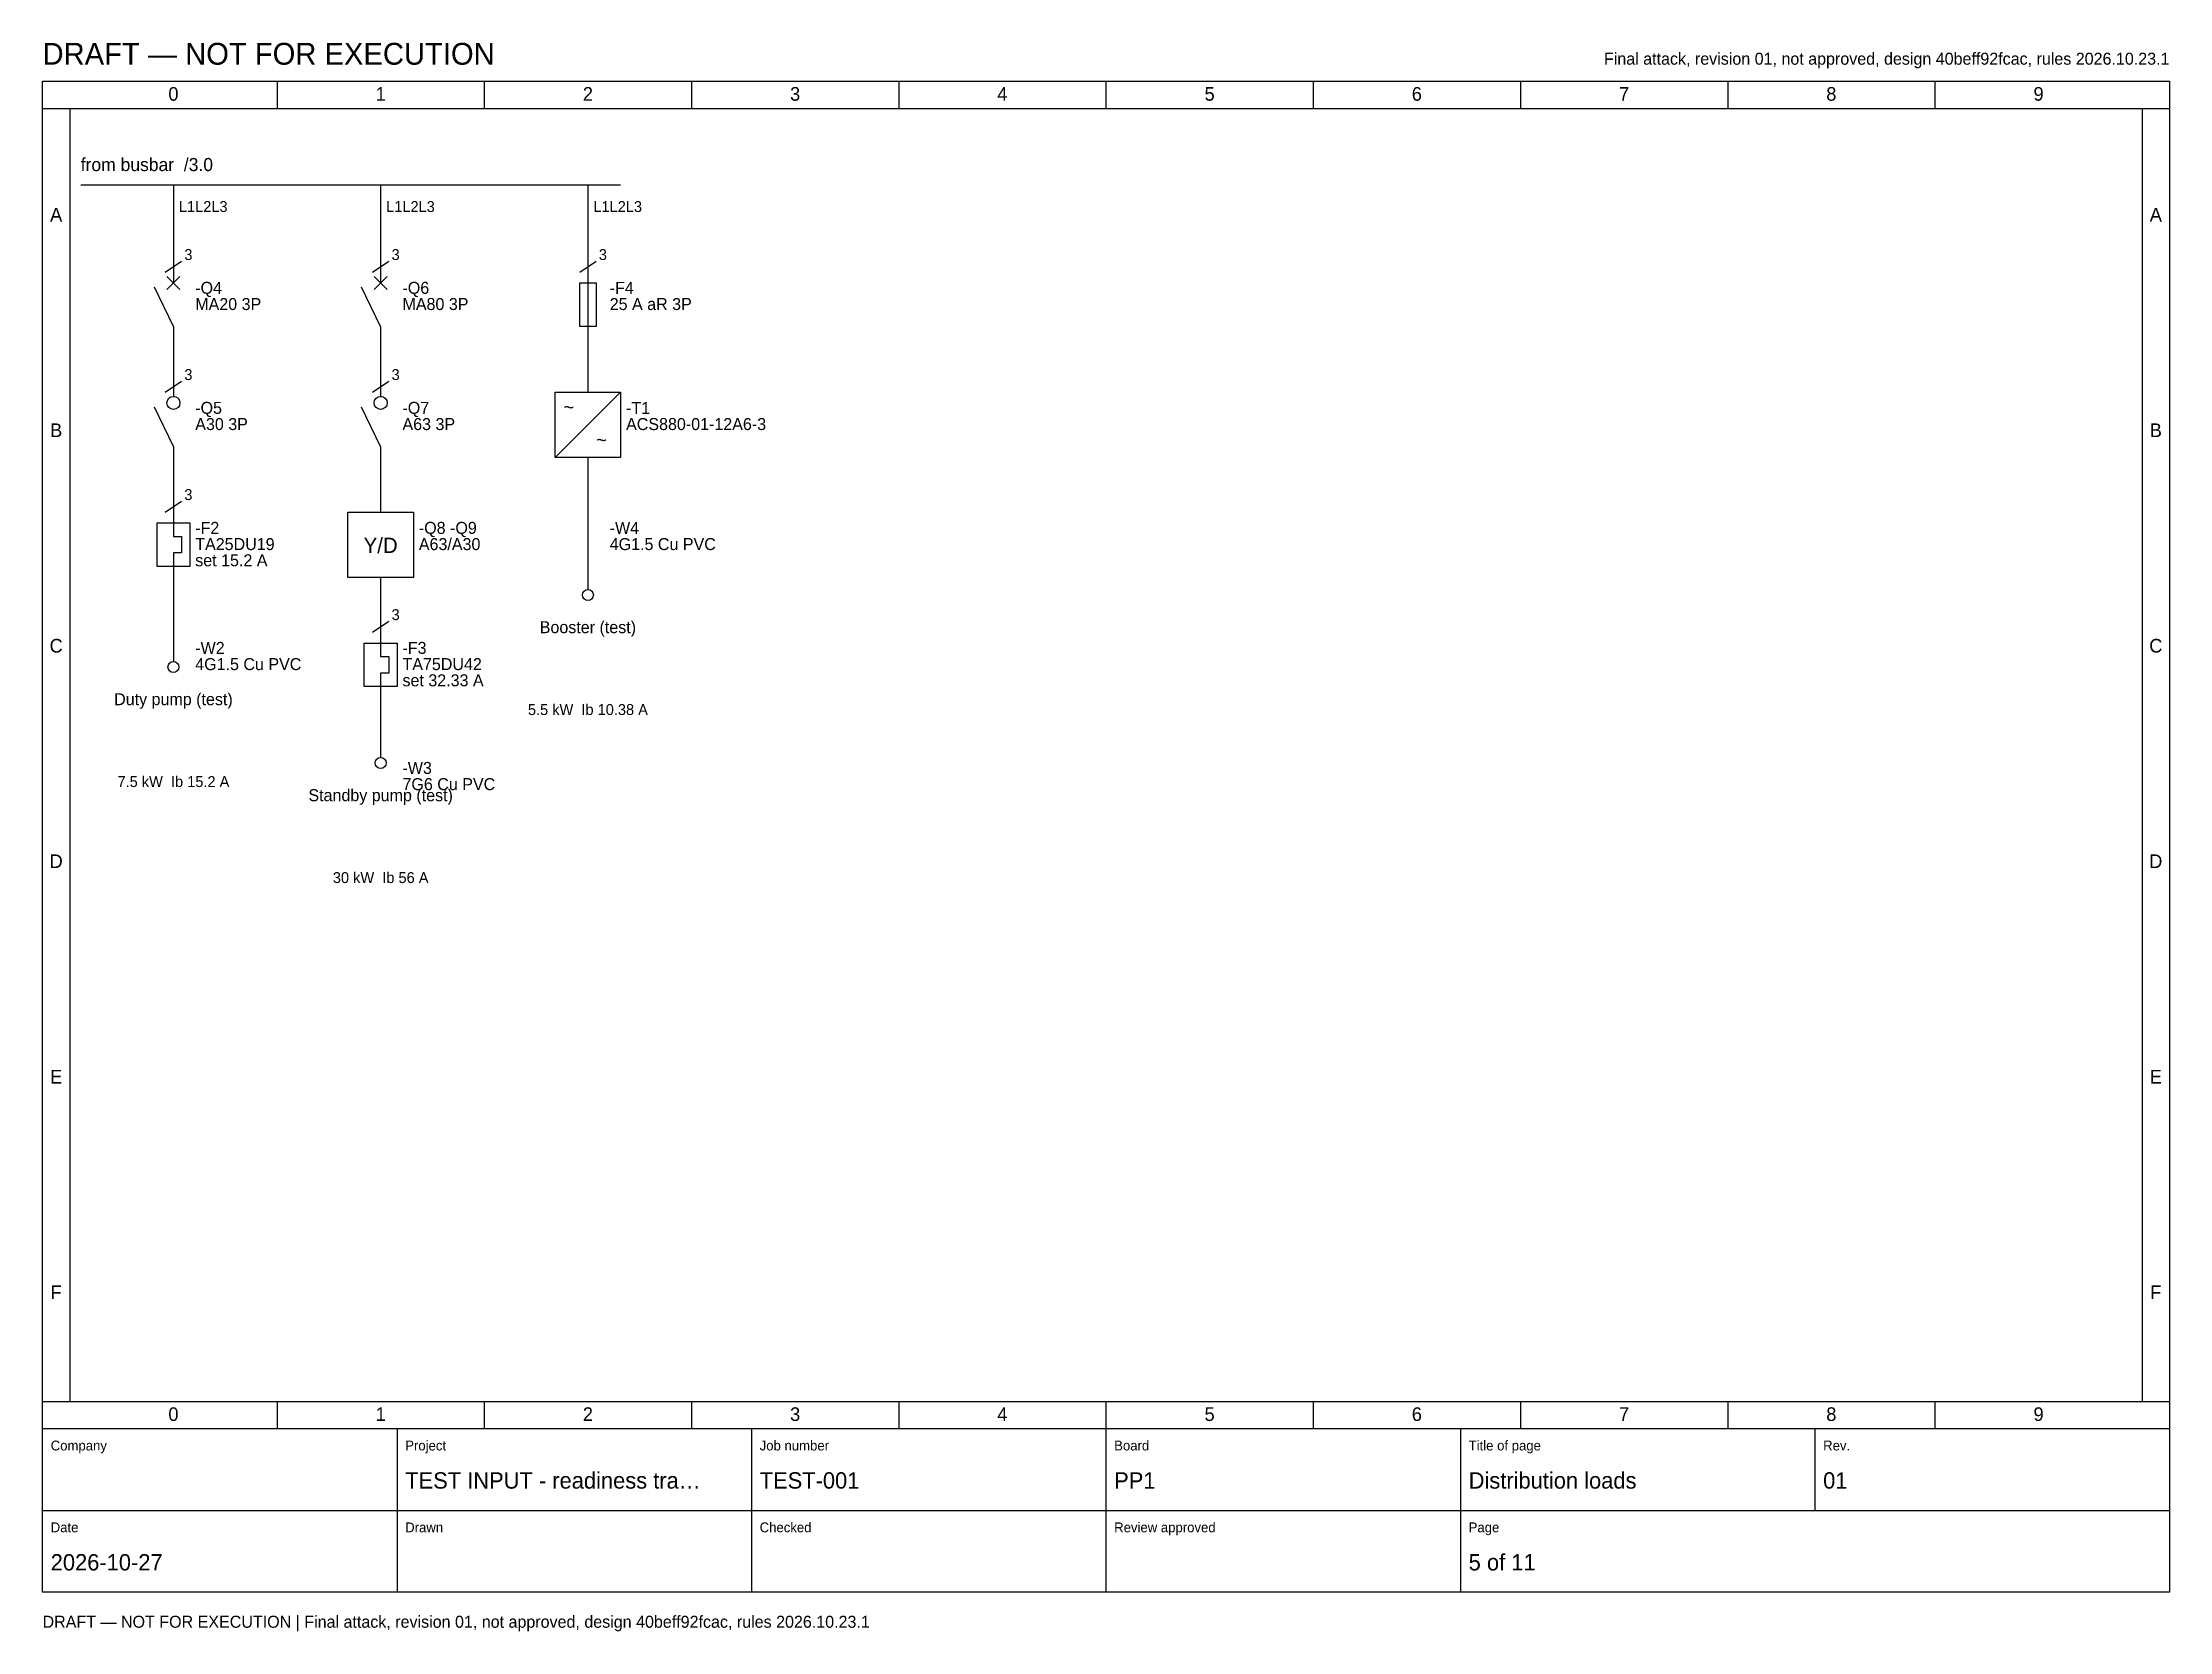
# Model space of a CAD drawing. Header units: millimetres. Extents: x 20 to 4810, y 3 to 294.
# Drawn here: x 1780 to 2170, y 2.8 to 294.1 of the extents above; entities that cross this region are included whole.
import ezdxf
from ezdxf.enums import TextEntityAlignment as Align

# ---------------------------------------------------------------- set-up
doc = ezdxf.new("R2010")
doc.units = ezdxf.units.MM
for name, color, linetype in [('FRAME', 7, 'CONTINUOUS'), ('SYMBOLS', 7, 'CONTINUOUS'), ('TEXT', 7, 'CONTINUOUS')]:
    doc.layers.add(name, color=color, linetype=linetype)

msp = doc.modelspace()

# ---------------------------------------------------------------- texts
at = {"layer": 'TEXT'}
for s, height, p in [('DRAFT — NOT FOR EXECUTION', 4, (1780, 290)), ('from busbar  /3.0', 2.4, (1787, 270.5)), ('L1L2L3', 2, (1805, 263)), ('L1L2L3', 2, (1843, 263)), ('L1L2L3', 2, (1881, 263)), ('3', 2, (1806, 254.2)), ('3', 2, (1844, 254.2)), ('3', 2, (1882, 254.2)), ('-Q4', 2.2, (1808, 248)), ('-Q6', 2.2, (1846, 248)), ('-F4', 2.2, (1884, 248)), ('MA20 3P', 2.2, (1808, 245.03)), ('MA80 3P', 2.2, (1846, 245.03)), ('25 A aR 3P', 2.2, (1884, 245.03)), ('3', 2, (1806, 232.2)), ('3', 2, (1844, 232.2)), ('-Q5', 2.2, (1808, 226)), ('-Q7', 2.2, (1846, 226)), ('~', 2.5, (1875.5, 226)), ('-T1', 2.2, (1887, 226)), ('A30 3P', 2.2, (1808, 223.03)), ('A63 3P', 2.2, (1846, 223.03)), ('ACS880-01-12A6-3', 2.2, (1887, 223.03)), ('~', 2.5, (1881.5, 220)), ('3', 2, (1806, 210.2)), ('TA25DU19', 2.2, (1808, 201.03)), ('-F2', 2.2, (1808, 204)), ('A63/A30', 2.2, (1849, 201.03)), ('-Q8 -Q9', 2.2, (1849, 204)), ('4G1.5 Cu PVC', 2.2, (1884, 201.03)), ('-W4', 2.2, (1884, 204)), ('set 15.2 A', 2.2, (1808, 198.06)), ('3', 2, (1844, 188.2)), ('-W2', 2.2, (1808, 182)), ('-F3', 2.2, (1846, 182)), ('4G1.5 Cu PVC', 2.2, (1808, 179.03)), ('TA75DU42', 2.2, (1846, 179.03)), ('set 32.33 A', 2.2, (1846, 176.06)), ('-W3', 2.2, (1846, 160)), ('7G6 Cu PVC', 2.2, (1846, 157.03)), ('Company', 1.8, (1781.5, 36)), ('Project', 1.8, (1846.5, 36)), ('Job number', 1.8, (1911.5, 36)), ('Board', 1.8, (1976.5, 36)), ('Title of page', 1.8, (2041.5, 36)), ('Rev.', 1.8, (2106.5, 36)), ('TEST INPUT - readiness tra…', 3, (1846.5, 29)), ('TEST-001', 3, (1911.5, 29)), ('PP1', 3, (1976.5, 29)), ('Distribution loads', 3, (2041.5, 29)), ('01', 3, (2106.5, 29)), ('Date', 1.8, (1781.5, 21)), ('Drawn', 1.8, (1846.5, 21)), ('Checked', 1.8, (1911.5, 21)), ('Review approved', 1.8, (1976.5, 21)), ('Page', 1.8, (2041.5, 21)), ('2026-10-27', 3, (1781.5, 14)), ('5 of 11', 3, (2041.5, 14)), ('DRAFT — NOT FOR EXECUTION | Final attack, revision 01, not approved, design 40beff92fcac, rules 2026.10.23.1', 2.2, (1780, 3.5))]:
    msp.add_text(s, height=height, dxfattribs=at).set_placement(p)
msp.add_text('Final attack, revision 01, not approved, design 40beff92fcac, rules 2026.10.23.1', height=2.2, dxfattribs=at).set_placement((2170, 290), align=Align.RIGHT)
for s, height, p in [('0', 2.5, (1804, 283.4)), ('1', 2.5, (1842, 283.4)), ('2', 2.5, (1880, 283.4)), ('3', 2.5, (1918, 283.4)), ('4', 2.5, (1956, 283.4)), ('5', 2.5, (1994, 283.4)), ('6', 2.5, (2032, 283.4)), ('7', 2.5, (2070, 283.4)), ('8', 2.5, (2108, 283.4)), ('9', 2.5, (2146, 283.4)), ('A', 2.5, (1782.5, 261.25)), ('A', 2.5, (2167.5, 261.25)), ('B', 2.5, (1782.5, 221.75)), ('B', 2.5, (2167.5, 221.75)), ('Y/D', 2.8, (1842, 200.5)), ('Booster (test)', 2.2, (1880, 185.8)), ('C', 2.5, (1782.5, 182.25)), ('C', 2.5, (2167.5, 182.25)), ('Duty pump (test)', 2.2, (1804, 172.6)), ('5.5 kW  Ib 10.38 A', 2, (1880, 170.8)), ('7.5 kW  Ib 15.2 A', 2, (1804, 157.6)), ('Standby pump (test)', 2.2, (1842, 155)), ('D', 2.5, (1782.5, 142.75)), ('D', 2.5, (2167.5, 142.75)), ('30 kW  Ib 56 A', 2, (1842, 140)), ('E', 2.5, (1782.5, 103.25)), ('E', 2.5, (2167.5, 103.25)), ('F', 2.5, (1782.5, 63.75)), ('F', 2.5, (2167.5, 63.75)), ('0', 2.5, (1804, 41.4)), ('1', 2.5, (1842, 41.4)), ('2', 2.5, (1880, 41.4)), ('3', 2.5, (1918, 41.4)), ('4', 2.5, (1956, 41.4)), ('5', 2.5, (1994, 41.4)), ('6', 2.5, (2032, 41.4)), ('7', 2.5, (2070, 41.4)), ('8', 2.5, (2108, 41.4)), ('9', 2.5, (2146, 41.4))]:
    msp.add_text(s, height=height, dxfattribs=at).set_placement(p, align=Align.CENTER)

# ---------------------------------------------------------------- linework, layer by layer
at = {"layer": 'FRAME'}
for points in [[(1780, 287), (2170, 287), (2170, 10), (1780, 10)], [(1878.5, 250), (1881.5, 250), (1881.5, 242), (1878.5, 242)], [(1874, 230), (1886, 230), (1886, 218), (1874, 218)], [(1836, 208), (1848, 208), (1848, 196), (1836, 196)], [(1801, 206), (1807, 206), (1807, 198), (1801, 198)], [(1839, 184), (1845, 184), (1845, 176), (1839, 176)]]:
    msp.add_lwpolyline(points, close=True, dxfattribs=at)
at = {"layer": 'SYMBOLS'}
for p, q in [((1823, 287), (1823, 282)), ((1861, 287), (1861, 282)), ((1899, 287), (1899, 282)), ((1937, 287), (1937, 282)), ((1975, 287), (1975, 282)), ((2013, 287), (2013, 282)), ((2051, 287), (2051, 282)), ((2089, 287), (2089, 282)), ((2127, 287), (2127, 282)), ((1780, 282), (2170, 282)), ((1785, 282), (1785, 45)), ((2165, 282), (2165, 45)), ((1787, 268), (1886, 268)), ((1804, 268), (1804, 256)), ((1842, 268), (1842, 256)), ((1880, 268), (1880, 256)), ((1802.5, 252), (1805.5, 254)), ((1804, 256), (1804, 250)), ((1840.5, 252), (1843.5, 254)), ((1842, 256), (1842, 250)), ((1878.5, 252), (1881.5, 254)), ((1880, 256), (1880, 236)), ((1802.8, 251.2), (1805.2, 248.8)), ((1802.8, 248.8), (1805.2, 251.2)), ((1840.8, 251.2), (1843.2, 248.8)), ((1840.8, 248.8), (1843.2, 251.2)), ((1804, 242), (1800.5, 249.2)), ((1842, 242), (1838.5, 249.2)), ((1804, 242), (1804, 236)), ((1842, 242), (1842, 236)), ((1804, 236), (1804, 234)), ((1804, 234), (1804, 229.2)), ((1842, 236), (1842, 234)), ((1842, 234), (1842, 229.2)), ((1880, 236), (1880, 234)), ((1880, 234), (1880, 230)), ((1802.5, 230), (1805.5, 232)), ((1840.5, 230), (1843.5, 232)), ((1804, 220), (1800.5, 227.2)), ((1842, 220), (1838.5, 227.2)), ((1874, 218), (1886, 230)), ((1804, 220), (1804, 214)), ((1842, 220), (1842, 214)), ((1880, 218), (1880, 214)), ((1804, 214), (1804, 212)), ((1804, 212), (1804, 206)), ((1842, 214), (1842, 212)), ((1842, 212), (1842, 208)), ((1880, 214), (1880, 193.8)), ((1802.5, 208), (1805.5, 210)), ((1804, 206), (1804, 203.5)), ((1804, 203.5), (1805.5, 203.5)), ((1805.5, 203.5), (1805.5, 200.5)), ((1805.5, 200.5), (1804, 200.5)), ((1804, 200.5), (1804, 192)), ((1842, 196), (1842, 192)), ((1804, 192), (1804, 180.6)), ((1842, 192), (1842, 190)), ((1840.5, 186), (1843.5, 188)), ((1842, 190), (1842, 184)), ((1842, 184), (1842, 181.5)), ((1842, 181.5), (1843.5, 181.5)), ((1843.5, 181.5), (1843.5, 178.5)), ((1843.5, 178.5), (1842, 178.5)), ((1842, 178.5), (1842, 170)), ((1842, 170), (1842, 163)), ((1780, 45), (2170, 45)), ((1823, 45), (1823, 40)), ((1861, 45), (1861, 40)), ((1899, 45), (1899, 40)), ((1937, 45), (1937, 40)), ((1975, 45), (1975, 40)), ((2013, 45), (2013, 40)), ((2051, 45), (2051, 40)), ((2089, 45), (2089, 40)), ((2127, 45), (2127, 40)), ((1780, 40), (2170, 40)), ((1845, 40), (1845, 25)), ((1910, 40), (1910, 25)), ((1975, 40), (1975, 25)), ((2040, 40), (2040, 25)), ((2105, 40), (2105, 25)), ((1780, 25), (2170, 25)), ((1845, 25), (1845, 10)), ((1910, 25), (1910, 10)), ((1975, 25), (1975, 10)), ((2040, 25), (2040, 10))]:
    msp.add_line(p, q, dxfattribs=at)
for centre, radius in [((1804, 228), 1.2), ((1842, 228), 1.2), ((1880, 192.8), 1), ((1804, 179.6), 1), ((1842, 162), 1)]:
    msp.add_circle(centre, radius, dxfattribs=at)

msp.set_redraw_order([(e.dxf.handle, doc.entitydb.next_handle()) for e in msp.query("TEXT MTEXT ATTDEF DIMENSION ARC_DIMENSION")])  # texts and dimensions are drawn at this point

doc.saveas('drawing.dxf')
